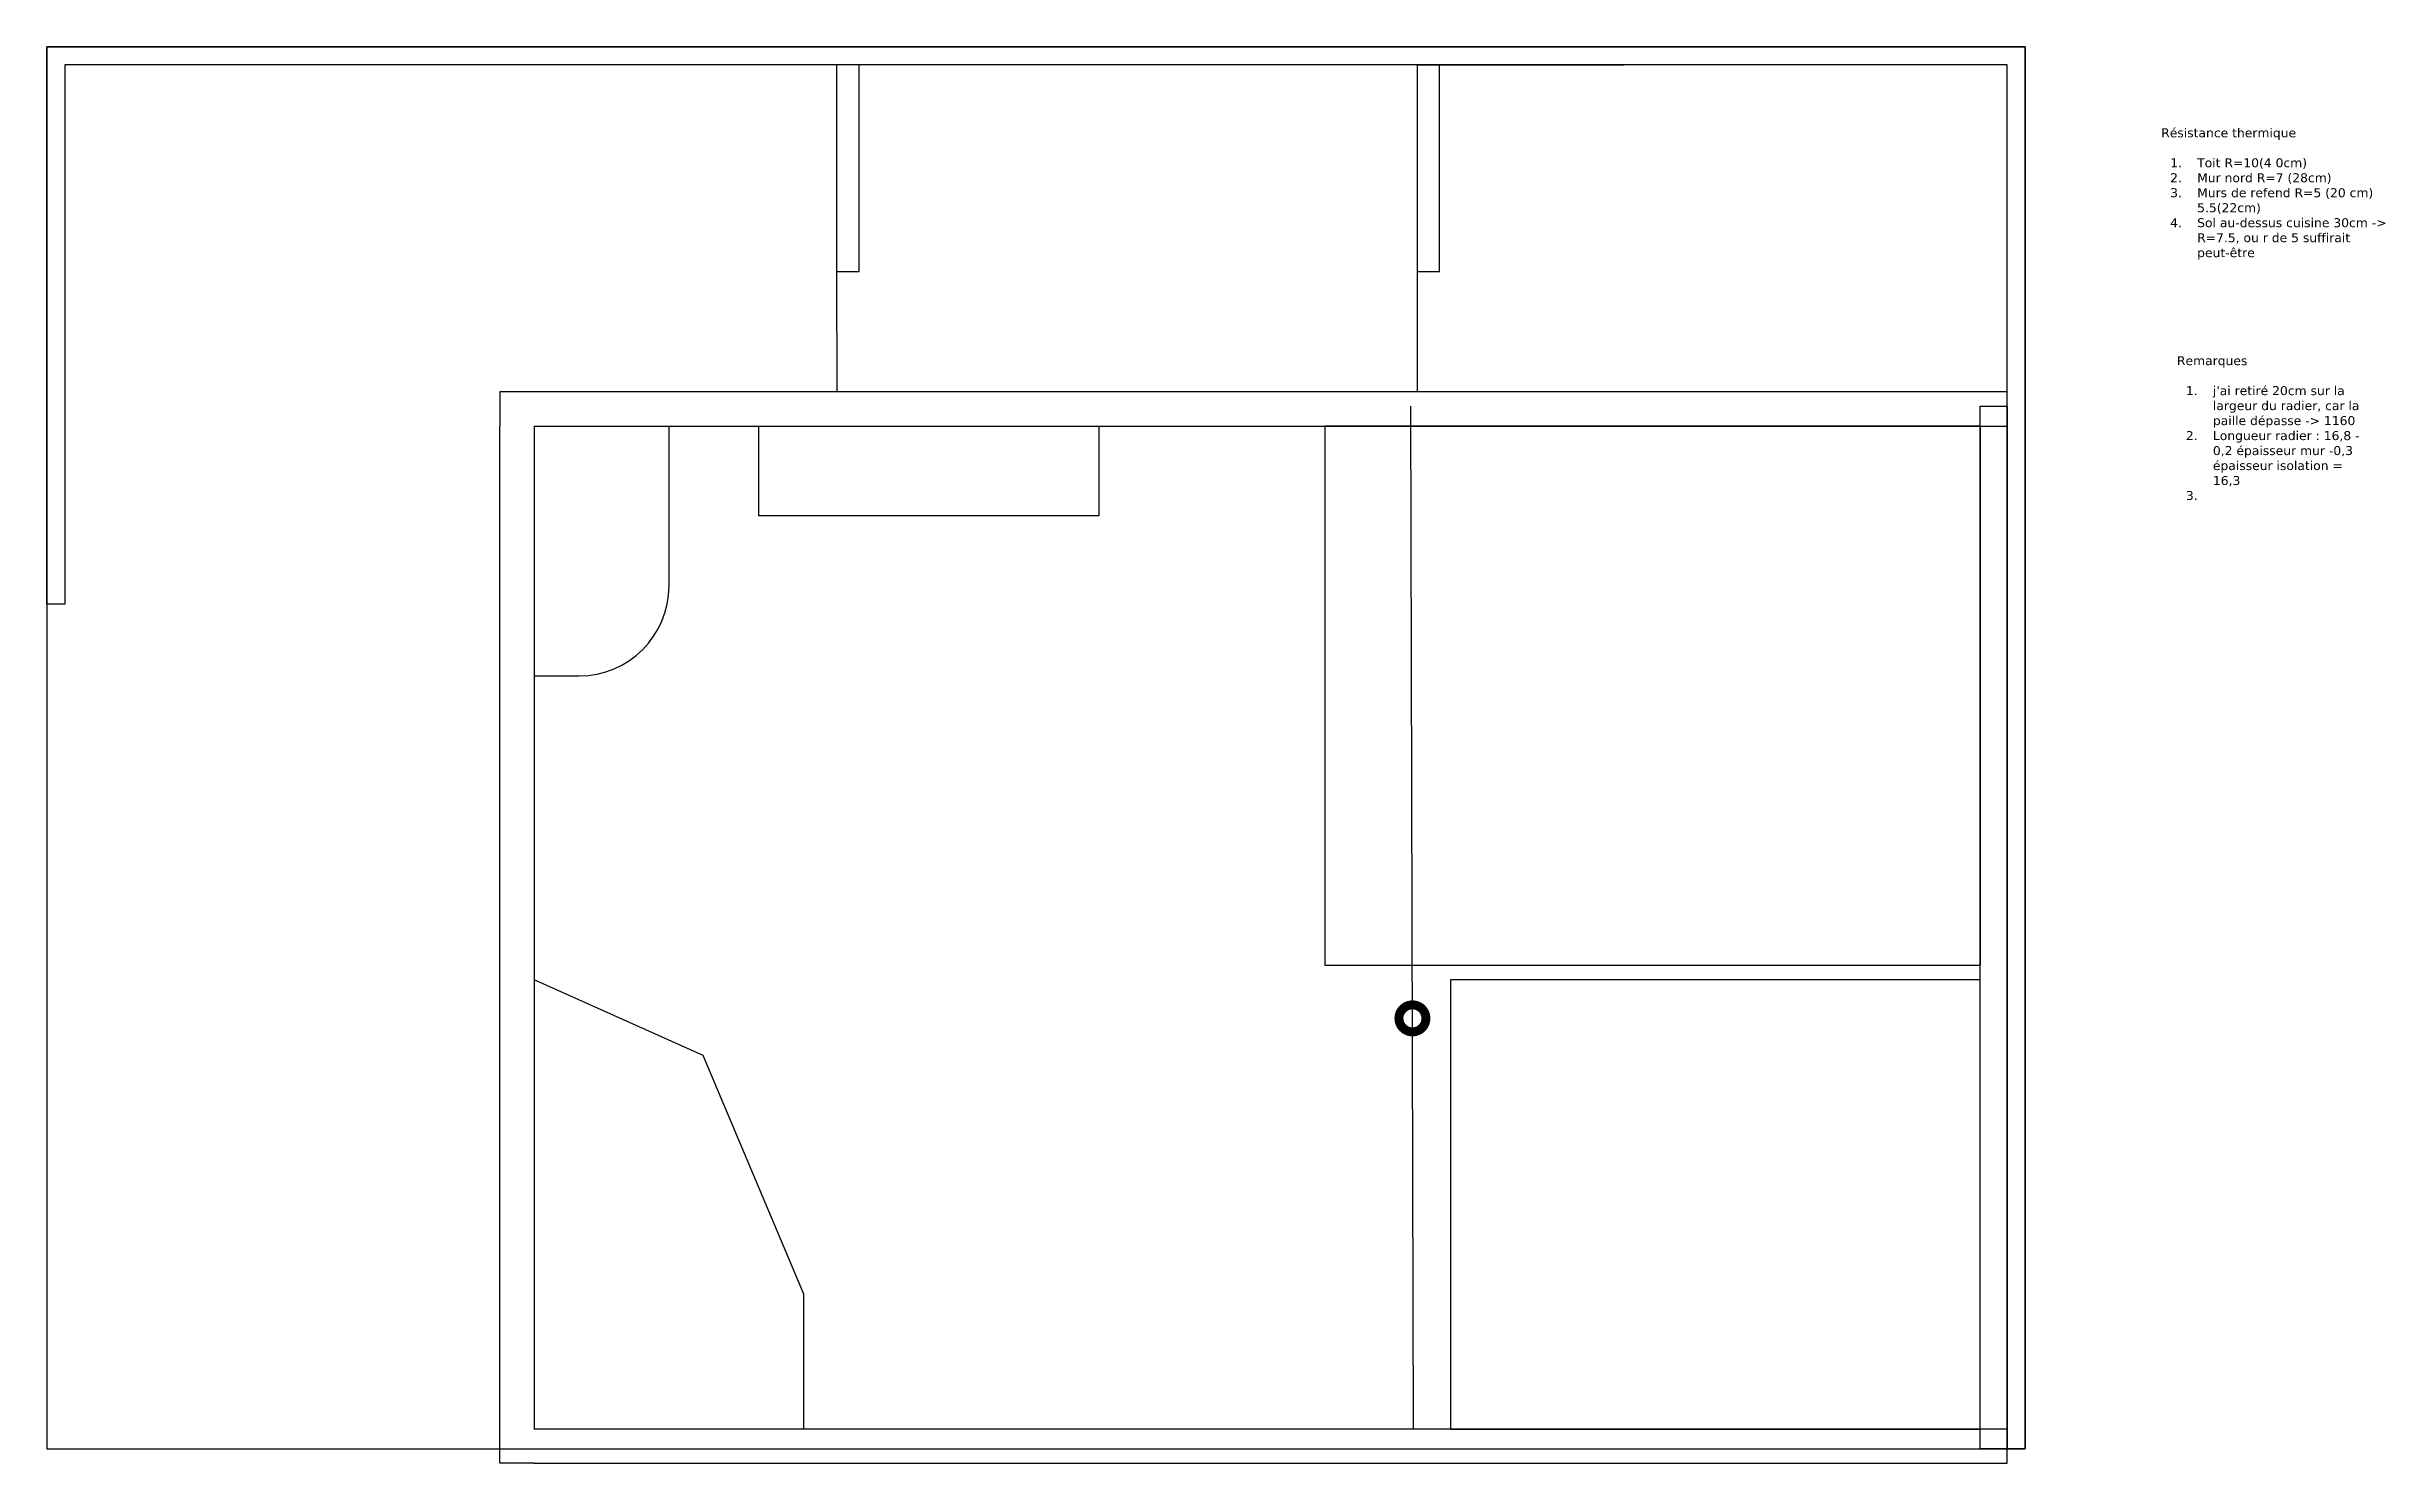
# Model space of a CAD drawing. Header units: centimetres. Extents: x -262314 to 1497847, y -126598 to 219599.
# Drawn here: x 5000 to 31006, y 7642 to 23402 of the extents above; entities that cross this region are included whole.
import ezdxf

# ---------------------------------------------------------------- set-up
doc = ezdxf.new("R2010")
doc.units = ezdxf.units.CM
for name, color, linetype in [('A-POTEAU', 44, 'Continuous'), ('A-Wall', 30, 'Continuous'), ('AC-Calcul ratios', 4, 'Continuous'), ('DONUT', 240, 'Continuous'), ('I-Cloison', 11, 'Continuous'), ('I-STAIRS', 44, 'Continuous'), ('Isolant pourtour radier', 36, 'Continuous'), ('Mur de soutenement', 1, 'Continuous'), ('Plan de masse ou contour exterieur', 30, 'Continuous'), ('Title Block', 250, 'Continuous')]:
    doc.layers.add(name, color=color, linetype=linetype)
doc.styles.add('Seb', font='Verdana.ttf')

msp = doc.modelspace()

# ---------------------------------------------------------------- texts
at = {"layer": 'Title Block', "char_height": 100, "attachment_point": 1, "style": 'Seb'}
for s, width, insert in [('Résistance thermique\\P\\P\\pxi-3,l4,t4;1.^IToit R=10(4 0cm)\\P2.^IMur nord R=7 (28cm)\\P3.^IMurs de refend R=5 (20 cm) 5.5(22cm)\\P4.^ISol au-dessus cuisine 30cm -> R=7.5, ou r de 5 suffirait peut-être', 2609, (28514, 22494.5)), ("Remarques\\P\\P\\pxi-3,l4,t4;1.^Ij'ai retiré 20cm sur la largeur du radier, car la paille dépasse -> 1160\\P2.^ILongueur radier : 16,8 - 0,2 épaisseur mur -0,3 épaisseur isolation = 16,3\\P3.^I", 2091.2277, (28689.1, 19959.32))]:
    msp.add_mtext_dynamic_manual_height_columns(s, width=width, gutter_width=500, heights=[0], dxfattribs=dict(at, insert=insert))

# ---------------------------------------------------------------- linework, layer by layer
at = {"layer": 'A-POTEAU'}
msp.add_line((20200, 8022), (20168.5, 19402), dxfattribs=at)
at = {"layer": 'A-Wall'}
for points in [[(10420, 19182), (26800, 19182), (26800, 19562), (10040, 19562), (10040, 19182)], [(10420, 7642), (10040, 7642), (10040, 19182)], [(10420, 19182), (10420, 8022)], [(10420, 7642), (26800, 7642), (26800, 8022), (10420, 8022)]]:
    msp.add_lwpolyline(points, dxfattribs=at)
at = {"layer": 'AC-Calcul ratios'}
for p, q in [((26499.7, 13022), (20610.85, 13022)), ((20610.85, 13022), (20611.15, 8022)), ((26500, 8022), (26499.7, 13022)), ((20611.15, 8022), (26500, 8022))]:
    msp.add_line(p, q, dxfattribs=at)
msp.add_lwpolyline([(26500, 19182), (19214.5, 19182), (19214.5, 13182), (26500, 13182)], close=True, dxfattribs=at)
at = {"layer": 'DONUT', "const_width": 100}
msp.add_lwpolyline([(20037.35, 12591.71, 1), (20337.35, 12591.71, 1)], format="xyb", close=True, dxfattribs=at)
at = {"layer": 'I-Cloison'}
for p, q in [((13783.78, 20902), (13785, 19562)), ((20239.59, 20902), (20239.59, 19562)), ((26500, 19182), (19500, 19182)), ((26500, 19182), (26500, 13182))]:
    msp.add_line(p, q, dxfattribs=at)
msp.add_lwpolyline([(10420, 17202), (10420, 16402), (10920, 16402, 0.41421356), (11920, 17402), (11920, 19182)], format="xyb", dxfattribs=at)
msp.add_lwpolyline([(13420, 9524.16), (12300.5, 12178.5), (10420, 13022), (10420, 8022), (13420, 8024.16)], close=True, dxfattribs=at)
at = {"layer": 'I-STAIRS'}
msp.add_lwpolyline([(12920, 19182), (16700, 19182), (16700, 18182), (12920, 18182)], close=True, dxfattribs=at)
at = {"layer": 'Isolant pourtour radier'}
msp.add_lwpolyline([(26800, 7802), (26500, 7802), (26500, 19402), (26800, 19402)], close=True, dxfattribs=at)
at = {"layer": 'Mur de soutenement'}
for points in [[(5200, 23202), (5200, 17202), (5000, 17202), (5000, 23402), (5200, 23402)], [(5000, 23202), (5000, 23402), (27000, 23402), (27000, 23202)], [(26800, 23202), (5200, 23202)], [(13783.78, 23202), (13783.78, 20902), (14033.78, 20902), (14033.78, 23202), (13783.78, 23202)], [(20239.59, 23202), (22539.59, 23202)], [(20239.59, 23202), (20239.59, 20902), (20489.59, 20902), (20489.59, 23202), (20239.59, 23202)], [(26800, 23402), (27000, 23402), (27000, 7802), (26800, 7802), (26800, 23202)]]:
    msp.add_lwpolyline(points, dxfattribs=at)
at = {"layer": 'Plan de masse ou contour exterieur'}
msp.add_lwpolyline([(5000, 7802), (27000, 7802), (27000, 23402), (5000, 23402)], close=True, dxfattribs=at)

msp.set_redraw_order([(e.dxf.handle, doc.entitydb.next_handle()) for e in msp.query("TEXT MTEXT ATTDEF DIMENSION ARC_DIMENSION")])  # texts and dimensions are drawn at this point

doc.saveas('drawing.dxf')
